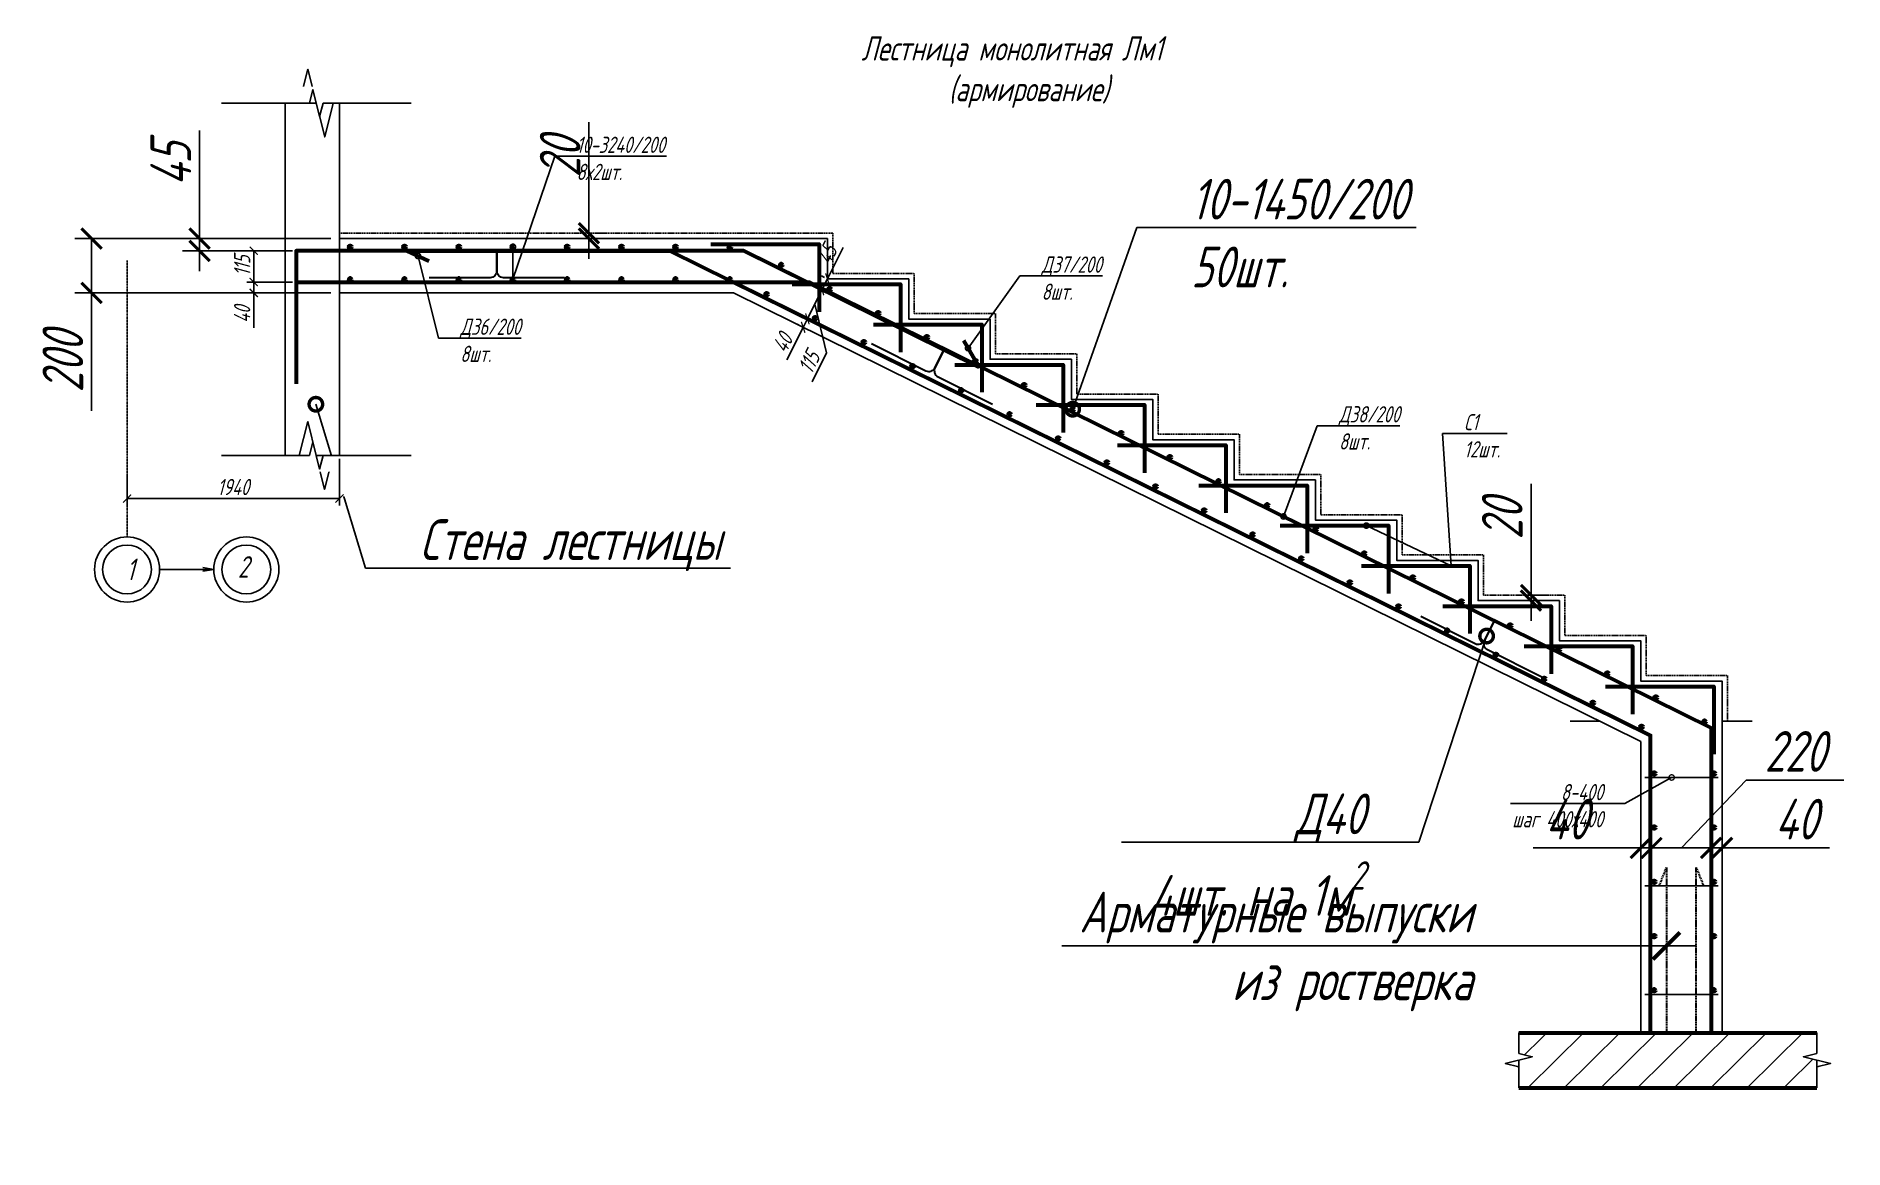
# Model space of a CAD drawing. Header units: millimetres. Extents: x 645 to 249636, y -127504 to 76561.
# Drawn here: x 190345 to 197013, y -44510 to -40406 of the extents above; entities that cross this region are included whole.
import ezdxf
from ezdxf import colors
from ezdxf.entities.mleader import LeaderData, LeaderLine
from ezdxf.math import Vec2, Vec3

# ---------------------------------------------------------------- set-up
doc = ezdxf.new("R2010")
doc.units = ezdxf.units.MM
doc.linetypes.add('Штриховая', pattern=[6, 4, -2])
doc.linetypes.add('Штрихпунктирная', pattern=[11, 6, -2, 1, -2])
doc.layers.get('Defpoints').update_dxf_attribs({"color": 8})
for name, color, linetype, lineweight in [('Обозначение', 94, 'Continuous', 25), ('Обозначения', 82, 'Continuous', 25), ('Обозначения @ 20', 82, 'Continuous', 25), ('Обозначения @ 50', 82, 'Continuous', 25), ('Основная', 7, 'Continuous', 60), ('размер', 202, 'Continuous', 15), ('Фундамент', 6, 'Continuous', 60)]:
    doc.layers.add(name, color=color, linetype=linetype, lineweight=lineweight)
doc.styles.get("Standard").update_dxf_attribs({"font": 'simplex.shx', "width": 0.7, "oblique": 15, "height": 3})
doc.dimstyles.new('Default', dxfattribs={"dimtxt": 3, "dimasz": 1.5, "dimexe": 1.25, "dimexo": 0.625, "dimtad": 1, "dimdec": 0, "dimtxsty": 'Standard', "dimblk": 'ARCHTICK', "dimcen": 2.5, "dimadec": 0, "dimazin": 0, "dimtfac": 1, "dimtdec": 0, "dimtmove": 0, "dimatfit": 3, "dimfxl": 1, "dimarcsym": 0})

msp = doc.modelspace()

# ---------------------------------------------------------------- texts
at = {"layer": 'Обозначение', "attachment_point": 1}
for s, width, insert, char_height in [('\\pi517.15593;Лестница монолитная Лм1\\P\\pi839.17517;(армирование)', 2384.42729, (192872.005, -40406.137), 90), ('1', 270.73167, (190678.011, -42332.696), 80), ('2', 270.73167, (191089.045, -42323.976), 80)]:
    msp.add_mtext_dynamic_manual_height_columns(s, width=width, gutter_width=300, heights=[0], dxfattribs=dict(at, insert=insert, char_height=char_height))

# ---------------------------------------------------------------- blocks, each defined once
blk = doc.blocks.new('_DotSmall')
at = {"color": 0, "linetype": 'ByBlock', "const_width": 0.5}
blk.add_lwpolyline([(-0.0625, 0, 1), (0.0625, 0, 1)], format="xyb", close=True, dxfattribs=at)
blk = doc.blocks.new('*U334')
at = {"layer": 'Основная'}
blk.add_circle((40, 10), 5, dxfattribs=at)
blk = doc.blocks.new('*U335')
at = {"layer": 'Основная', "color": 0, "linetype": 'ByBlock', "lineweight": -2, "transparency": 16777216}
for p in [(191463.9, -41192.9), (191663.9, -41192.9), (191863.9, -41192.9), (192063.9, -41192.9), (192263.9, -41192.9), (192463.9, -41192.9), (192663.9, -41192.9), (192863.9, -41192.9)]:
    blk.add_blockref('*U334', p, dxfattribs=at)
for p, rotation in [((193052.6, -41241.4), 333.690162188531), ((193231.9, -41330.1), 333.690162188531), ((193411.1, -41418.7), 333.690162188531), ((193590.4, -41507.3), 333.690162188531), ((193769.7, -41596), 333.690162188531), ((193949, -41684.6), 333.690162188531), ((194128.3, -41773.3), 333.690162188531), ((194307.5, -41861.9), 333.690162188531), ((194486.8, -41950.6), 333.690162188531), ((194666.1, -42039.2), 333.690162188531), ((194845.4, -42127.9), 333.690162188531), ((195024.7, -42216.5), 333.690162188531), ((195204, -42305.1), 333.690162188531), ((195383.2, -42393.8), 333.690162188531), ((195562.5, -42482.4), 333.690162188531), ((195741.8, -42571.1), 333.690162188531), ((195921.1, -42659.7), 333.690162188531), ((196100.4, -42748.4), 333.690162188531), ((196279.6, -42837), 333.690162188531), ((196458.9, -42925.7), 333.690162188531), ((196523.8, -43085.3), 270), ((196523.8, -43285.3), 270), ((196523.8, -43485.3), 270), ((196523.8, -43685.3), 270), ((196523.8, -43885.3), 270)]:
    blk.add_blockref('*U334', p, dxfattribs=dict(at, rotation=rotation))
blk = doc.blocks.new('*U336')
at = {"layer": 'Основная'}
blk.add_circle((40, 10), 5, dxfattribs=at)
blk = doc.blocks.new('*U337')
at = {"layer": 'Основная', "color": 0, "linetype": 'ByBlock', "lineweight": -2, "transparency": 16777216}
for p in [(191463.9, -41312.9), (191663.9, -41312.9), (191863.9, -41312.9), (192063.9, -41312.9), (192263.9, -41312.9), (192463.9, -41312.9), (192663.9, -41312.9), (192863.9, -41312.9)]:
    blk.add_blockref('*U336', p, dxfattribs=at)
for p, rotation in [((192999.4, -41349), 333.6901621885309), ((193178.7, -41437.6), 333.6901621885309), ((193357.9, -41526.3), 333.6901621885309), ((193537.2, -41614.9), 333.6901621885309), ((193716.5, -41703.6), 333.6901621885309), ((193895.8, -41792.2), 333.6901621885309), ((194075.1, -41880.8), 333.6901621885309), ((194254.4, -41969.5), 333.6901621885309), ((194433.6, -42058.1), 333.6901621885309), ((194612.9, -42146.8), 333.6901621885309), ((194792.2, -42235.4), 333.6901621885309), ((194971.5, -42324.1), 333.6901621885309), ((195150.8, -42412.7), 333.6901621885309), ((195330, -42501.4), 333.6901621885309), ((195509.3, -42590), 333.6901621885309), ((195688.6, -42678.7), 333.6901621885309), ((195867.9, -42767.3), 333.6901621885309), ((196047.2, -42855.9), 333.6901621885309), ((196226.5, -42944.6), 333.6901621885309), ((196303.8, -43085.3), 270.0000000010414), ((196303.8, -43285.3), 270.0000000010414), ((196303.8, -43485.3), 270.0000000010414), ((196303.8, -43685.3), 270.0000000010414), ((196303.8, -43885.3), 270.0000000010414)]:
    blk.add_blockref('*U336', p, dxfattribs=dict(at, rotation=rotation))
blk = doc.blocks.new('_ArchTick')
at = {"color": 0, "linetype": 'ByBlock', "const_width": 0.15}
blk.add_lwpolyline([(-0.5, -0.5), (0.5, 0.5)], dxfattribs=at)
blk = doc.blocks.new('*D338')
at = {"layer": 'Defpoints', "color": 0, "transparency": 16777216}
for p in [(192378.7, -41132.9), (192384.3, -41132.9), (192378.7, -41152.9)]:
    blk.add_point(p, dxfattribs=at)
at = {"layer": 'Обозначение', "color": 0, "lineweight": -2, "transparency": 16777216}
for p, q in [((192384.3, -41132.9), (192384.3, -40722.9)), ((192384.3, -41152.9), (192384.3, -41132.9)), ((192410, -41132.9), (192446.8, -41132.9)), ((192384.3, -41152.9), (192384.3, -41227.9)), ((192410, -41152.9), (192446.8, -41152.9))]:
    blk.add_line(p, q, dxfattribs=at)
at = {"layer": 'Обозначение', "color": 0, "lineweight": -2, "transparency": 16777216, "xscale": 75, "yscale": 75, "zscale": 75}
for p, rotation in [((192384.3, -41132.9), 270), ((192384.3, -41152.9), 90)]:
    blk.add_blockref('_ArchTick', p, dxfattribs=dict(at, rotation=rotation))
at = {"layer": 'Обозначение', "color": 0, "transparency": 16777216, "insert": (192278, -40852.9), "char_height": 150, "attachment_point": 5, "rotation": 90}
blk.add_mtext('20', dxfattribs=at)
blk = doc.blocks.new('*D339')
at = {"layer": 'Defpoints', "color": 0, "transparency": 16777216}
for p in [(190948, -41152.9), (191303.9, -41197.9), (191463.9, -41152.9)]:
    blk.add_point(p, dxfattribs=at)
at = {"layer": 'Обозначение', "color": 0, "lineweight": -2, "transparency": 16777216}
for p, q in [((190948, -41152.9), (190948, -40753.6)), ((191432.7, -41152.9), (190885.5, -41152.9)), ((191272.7, -41197.9), (190885.5, -41197.9)), ((190948, -41197.9), (190948, -41152.9)), ((190948, -41197.9), (190948, -41272.9))]:
    blk.add_line(p, q, dxfattribs=at)
at = {"layer": 'Обозначение', "color": 0, "lineweight": -2, "transparency": 16777216, "xscale": 75, "yscale": 75, "zscale": 75}
for p, rotation in [((190948, -41152.9), 270), ((190948, -41197.9), 90)]:
    blk.add_blockref('_ArchTick', p, dxfattribs=dict(at, rotation=rotation))
at = {"layer": 'Обозначение', "color": 0, "transparency": 16777216, "insert": (190841.8, -40878.3), "char_height": 150, "attachment_point": 5, "rotation": 90}
blk.add_mtext('45', dxfattribs=at)
blk = doc.blocks.new('*D340')
at = {"layer": 'Defpoints', "color": 0, "transparency": 16777216}
for p in [(191463.9, -41152.9), (190550, -41352.9), (191463.9, -41352.9)]:
    blk.add_point(p, dxfattribs=at)
at = {"layer": 'Обозначение', "color": 0, "lineweight": -2, "transparency": 16777216}
for p, q in [((191432.7, -41152.9), (190487.5, -41152.9)), ((190550, -41152.9), (190550, -41352.9)), ((191432.7, -41352.9), (190487.5, -41352.9)), ((190550, -41352.9), (190550, -41787.9))]:
    blk.add_line(p, q, dxfattribs=at)
at = {"layer": 'Обозначение', "color": 0, "lineweight": -2, "transparency": 16777216, "xscale": 75, "yscale": 75, "zscale": 75}
for p, rotation in [((190550, -41152.9), 90), ((190550, -41352.9), 270)]:
    blk.add_blockref('_ArchTick', p, dxfattribs=dict(at, rotation=rotation))
at = {"layer": 'Обозначение', "color": 0, "transparency": 16777216, "insert": (190443.7, -41607.9), "char_height": 150, "attachment_point": 5, "rotation": 90}
blk.add_mtext('200', dxfattribs=at)
blk = doc.blocks.new('*D341')
at = {"layer": 'Defpoints', "color": 0, "transparency": 16777216}
for p in [(196263.8, -43400.2), (196263.8, -43459.1), (196303.8, -43459.1)]:
    blk.add_point(p, dxfattribs=at)
at = {"layer": 'Обозначение', "color": 0, "lineweight": -2, "transparency": 16777216}
for p, q in [((196263.8, -43427.9), (196263.8, -43337.7)), ((196303.8, -43427.9), (196303.8, -43337.7)), ((196263.8, -43400.2), (195867.2, -43400.2)), ((196303.8, -43400.2), (196263.8, -43400.2)), ((196303.8, -43400.2), (196378.8, -43400.2))]:
    blk.add_line(p, q, dxfattribs=at)
at = {"layer": 'Обозначение', "color": 0, "lineweight": -2, "transparency": 16777216, "xscale": 75, "yscale": 75, "zscale": 75}
blk.add_blockref('_ArchTick', (196263.8, -43400.2), dxfattribs=at)
at = {"layer": 'Обозначение', "color": 0, "lineweight": -2, "transparency": 16777216, "xscale": 75, "yscale": 75, "zscale": 75, "rotation": 180}
blk.add_blockref('_ArchTick', (196303.8, -43400.2), dxfattribs=at)
at = {"layer": 'Обозначение', "color": 0, "transparency": 16777216, "insert": (195990.5, -43293.9), "char_height": 150, "attachment_point": 5}
blk.add_mtext('40', dxfattribs=at)
blk = doc.blocks.new('*D342')
at = {"layer": 'Defpoints', "color": 0, "transparency": 16777216}
for p in [(196303.8, -43400.2), (196523.8, -43400.2), (196523.8, -43400.2)]:
    blk.add_point(p, dxfattribs=at)
at = {"layer": 'Обозначение', "color": 0, "lineweight": -2, "transparency": 16777216}
for p, q in [((196413.8, -43400.2), (196653, -43150.4)), ((196653, -43150.4), (197013, -43150.4)), ((196303.8, -43368.9), (196303.8, -43337.7)), ((196523.8, -43368.9), (196523.8, -43337.7)), ((196303.8, -43400.2), (196523.8, -43400.2))]:
    blk.add_line(p, q, dxfattribs=at)
at = {"layer": 'Обозначение', "color": 0, "lineweight": -2, "transparency": 16777216, "xscale": 75, "yscale": 75, "zscale": 75, "rotation": 180}
blk.add_blockref('_ArchTick', (196303.8, -43400.2), dxfattribs=at)
at = {"layer": 'Обозначение', "color": 0, "lineweight": -2, "transparency": 16777216, "xscale": 75, "yscale": 75, "zscale": 75}
blk.add_blockref('_ArchTick', (196523.8, -43400.2), dxfattribs=at)
at = {"layer": 'Обозначение', "color": 0, "transparency": 16777216, "insert": (196833, -43044.1), "char_height": 150, "attachment_point": 5}
blk.add_mtext('220', dxfattribs=at)
blk = doc.blocks.new('*D343')
at = {"layer": 'Defpoints', "color": 0, "transparency": 16777216}
for p in [(196563.8, -43400.2), (196523.8, -43505.3), (196563.8, -43505.3)]:
    blk.add_point(p, dxfattribs=at)
at = {"layer": 'Обозначение', "color": 0, "lineweight": -2, "transparency": 16777216}
for p, q in [((196523.8, -43474), (196523.8, -43337.7)), ((196563.8, -43474), (196563.8, -43337.7)), ((196523.8, -43400.2), (196448.8, -43400.2)), ((196523.8, -43400.2), (196563.8, -43400.2)), ((196563.8, -43400.2), (196960.5, -43400.2))]:
    blk.add_line(p, q, dxfattribs=at)
at = {"layer": 'Обозначение', "color": 0, "lineweight": -2, "transparency": 16777216, "xscale": 75, "yscale": 75, "zscale": 75}
blk.add_blockref('_ArchTick', (196523.8, -43400.2), dxfattribs=at)
at = {"layer": 'Обозначение', "color": 0, "lineweight": -2, "transparency": 16777216, "xscale": 75, "yscale": 75, "zscale": 75, "rotation": 180}
blk.add_blockref('_ArchTick', (196563.8, -43400.2), dxfattribs=at)
at = {"layer": 'Обозначение', "color": 0, "transparency": 16777216, "insert": (196837.2, -43293.9), "char_height": 150, "attachment_point": 5}
blk.add_mtext('40', dxfattribs=at)
blk = doc.blocks.new('*D344')
at = {"layer": 'Defpoints', "color": 0, "transparency": 16777216}
for p in [(195813.8, -42467.9), (195859.2, -42467.9), (195813.8, -42487.9)]:
    blk.add_point(p, dxfattribs=at)
at = {"layer": 'Обозначение', "color": 0, "lineweight": -2, "transparency": 16777216}
for p, q in [((195859.2, -42467.9), (195859.2, -42057.9)), ((195845.1, -42467.9), (195921.7, -42467.9)), ((195859.2, -42487.9), (195859.2, -42467.9)), ((195845.1, -42487.9), (195921.7, -42487.9)), ((195859.2, -42487.9), (195859.2, -42562.9))]:
    blk.add_line(p, q, dxfattribs=at)
at = {"layer": 'Обозначение', "color": 0, "lineweight": -2, "transparency": 16777216, "xscale": 75, "yscale": 75, "zscale": 75}
for p, rotation in [((195859.2, -42467.9), 270), ((195859.2, -42487.9), 90)]:
    blk.add_blockref('_ArchTick', p, dxfattribs=dict(at, rotation=rotation))
at = {"layer": 'Обозначение', "color": 0, "transparency": 16777216, "insert": (195752.9, -42187.9), "char_height": 150, "attachment_point": 5, "rotation": 90}
blk.add_mtext('20', dxfattribs=at)
blk = doc.blocks.new('*U345')
at = {"color": 0, "linetype": 'ByBlock', "lineweight": -2}
for points in [[(0, 5), (-3, 5), (-3, 1.25), (0, 1.25)], [(0, -5), (-3, -5), (-3, -1.25), (0, -1.25)]]:
    blk.add_wipeout(points, dxfattribs=at)
blk.add_wipeout([(-3, -1.25), (0, -1.25), (-2.5, -0.62), (2.5, 0.62), (0, 1.25), (-3, 1.25)], dxfattribs=at)
at = {"color": 0, "linetype": 'ByBlock', "lineweight": -2, "ltscale": 100}
for points in [[(0, 1.25), (0, 5), (0, 7)], [(0, -1.25), (-2.5, -0.62), (2.5, 0.62), (0, 1.25)], [(0, -7), (0, -5), (0, -1.25)]]:
    blk.add_lwpolyline(points, dxfattribs=at)
blk = doc.blocks.new('*U1202')
at = {"layer": 'Обозначения @ 50', "ltscale": 100, "xscale": 50.00000000000002, "yscale": 50.00000000000002, "zscale": 50.00000000000002, "rotation": 270.0000000000001}
blk.add_blockref('*U345', (191378.5, -40652.9), dxfattribs=at)
at = {"layer": 'Обозначения @ 20', "ltscale": 100, "xscale": 20.00000000000001, "yscale": 20.00000000000001, "zscale": 20.00000000000001, "rotation": 270.0000000000001}
blk.add_blockref('*U345', (191378.5, -40652.9), dxfattribs=at)
blk = doc.blocks.new('*U347')
at = {"color": 0, "linetype": 'ByBlock', "lineweight": -2}
for points in [[(0, 5), (-3, 5), (-3, 1.25), (0, 1.25)], [(0, -5), (-3, -5), (-3, -1.25), (0, -1.25)]]:
    blk.add_wipeout(points, dxfattribs=at)
blk.add_wipeout([(-3, -1.25), (0, -1.25), (-2.5, -0.62), (2.5, 0.62), (0, 1.25), (-3, 1.25)], dxfattribs=at)
at = {"color": 0, "linetype": 'ByBlock', "lineweight": -2, "ltscale": 100}
for points in [[(0, 1.25), (0, 5), (0, 7)], [(0, -1.25), (-2.5, -0.62), (2.5, 0.62), (0, 1.25)], [(0, -7), (0, -5), (0, -1.25)]]:
    blk.add_lwpolyline(points, dxfattribs=at)
blk = doc.blocks.new('*U1203')
at = {"layer": 'Обозначения @ 50', "ltscale": 100, "xscale": 50.00000000000002, "yscale": 50.00000000000002, "zscale": 50.00000000000002, "rotation": 90.00000000000007}
blk.add_blockref('*U347', (191378.4, -41952.9), dxfattribs=at)
at = {"layer": 'Обозначения @ 20', "ltscale": 100, "xscale": 20.00000000000001, "yscale": 20.00000000000001, "zscale": 20.00000000000001, "rotation": 90.00000000000007}
blk.add_blockref('*U347', (191378.4, -41952.9), dxfattribs=at)
blk = doc.blocks.new('*D495')
at = {"layer": 'Defpoints', "color": 0, "transparency": 16777216}
for p in [(191303.9, -41197.9), (191147.7, -41312.9), (191303.9, -41312.9)]:
    blk.add_point(p, dxfattribs=at)
at = {"layer": 'Обозначение', "color": 0, "lineweight": -2, "transparency": 16777216}
for p, q in [((191291.4, -41197.9), (191122.7, -41197.9)), ((191147.7, -41197.9), (191147.7, -41312.9)), ((191291.4, -41312.9), (191122.7, -41312.9))]:
    blk.add_line(p, q, dxfattribs=at)
at = {"layer": 'Обозначение', "color": 0, "lineweight": -2, "transparency": 16777216, "xscale": 30, "yscale": 30, "zscale": 30}
for p, rotation in [((191147.7, -41197.9), 90), ((191147.7, -41312.9), 270)]:
    blk.add_blockref('_ArchTick', p, dxfattribs=dict(at, rotation=rotation))
at = {"layer": 'Обозначение', "color": 0, "transparency": 16777216, "insert": (191105.2, -41252.9), "char_height": 60, "attachment_point": 5, "rotation": 90}
blk.add_mtext('115', dxfattribs=at)
blk = doc.blocks.new('*D496')
at = {"layer": 'Defpoints', "color": 0, "transparency": 16777216}
for p in [(191303.9, -41312.9), (191147.7, -41352.9), (191263.9, -41352.9)]:
    blk.add_point(p, dxfattribs=at)
at = {"layer": 'Обозначение', "color": 0, "lineweight": -2, "transparency": 16777216}
for p, q in [((191291.4, -41312.9), (191122.7, -41312.9)), ((191147.7, -41312.9), (191147.7, -41352.9)), ((191251.4, -41352.9), (191122.7, -41352.9)), ((191147.7, -41352.9), (191147.7, -41481.6))]:
    blk.add_line(p, q, dxfattribs=at)
at = {"layer": 'Обозначение', "color": 0, "lineweight": -2, "transparency": 16777216, "xscale": 30, "yscale": 30, "zscale": 30}
for p, rotation in [((191147.7, -41312.9), 90), ((191147.7, -41352.9), 270)]:
    blk.add_blockref('_ArchTick', p, dxfattribs=dict(at, rotation=rotation))
at = {"layer": 'Обозначение', "color": 0, "transparency": 16777216, "insert": (191105.2, -41432.2), "char_height": 60, "attachment_point": 5, "rotation": 90}
blk.add_mtext('40', dxfattribs=at)
blk = doc.blocks.new('*U545')
at = {"color": 0, "linetype": 'ByBlock', "lineweight": -2}
for points in [[(0, 3), (-3, 3), (-3, 1.25), (0, 1.25)], [(0, -3), (-3, -3), (-3, -1.25), (0, -1.25)]]:
    blk.add_wipeout(points, dxfattribs=at)
blk.add_wipeout([(-3, -1.25), (0, -1.25), (-2.5, -0.62), (2.5, 0.62), (0, 1.25), (-3, 1.25)], dxfattribs=at)
at = {"color": 0, "linetype": 'ByBlock', "lineweight": -2, "ltscale": 100}
for points in [[(0, 1.25), (0, 3), (0, 5)], [(0, -1.25), (-2.5, -0.62), (2.5, 0.62), (0, 1.25)], [(0, -5), (0, -3), (0, -1.25)]]:
    blk.add_lwpolyline(points, dxfattribs=at)
blk = doc.blocks.new('_Open')
at = {"color": 0, "linetype": 'ByBlock', "lineweight": -2}
for p, q in [((-1, 0.17), (0, 0)), ((-1, -0.17), (0, 0)), ((0, 0), (-1, 0))]:
    blk.add_line(p, q, dxfattribs=at)
blk = doc.blocks.new('*D1081')
at = {"layer": 'Defpoints', "color": 0, "transparency": 16777216}
for p in [(191463.9, -41952.9), (190680.6, -42014.7), (191463.9, -42111.6)]:
    blk.add_point(p, dxfattribs=at)
at = {"layer": 'Обозначение', "color": 0, "lineweight": -2, "transparency": 16777216}
for p, q in [((191463.9, -41965.4), (191463.9, -42136.6)), ((190680.6, -42027.2), (190680.6, -42136.6)), ((190680.6, -42111.6), (191463.9, -42111.6))]:
    blk.add_line(p, q, dxfattribs=at)
at = {"layer": 'Обозначение', "color": 0, "lineweight": -2, "transparency": 16777216, "xscale": 30, "yscale": 30, "zscale": 30, "rotation": 180}
blk.add_blockref('_ArchTick', (190680.6, -42111.6), dxfattribs=at)
at = {"layer": 'Обозначение', "color": 0, "lineweight": -2, "transparency": 16777216, "xscale": 30, "yscale": 30, "zscale": 30}
blk.add_blockref('_ArchTick', (191463.9, -42111.6), dxfattribs=at)
at = {"layer": 'Обозначение', "color": 0, "transparency": 16777216, "insert": (191072.2, -42069.1), "char_height": 60, "attachment_point": 5}
blk.add_mtext('1940', dxfattribs=at)
blk = doc.blocks.new('*D1121')
at = {"layer": 'Defpoints', "color": 0, "transparency": 16777216}
for p in [(193263.8, -41301.2), (193243.7, -41341.5), (193243.7, -41341.5)]:
    blk.add_point(p, dxfattribs=at)
at = {"layer": 'Обозначение', "color": 0, "lineweight": -2, "transparency": 16777216}
for p, q in [((193263.8, -41301.2), (193321.8, -41185.2)), ((193252.7, -41295.7), (193241.5, -41290.1)), ((193243.7, -41341.5), (193263.8, -41301.2)), ((193254.9, -41347.1), (193266.1, -41352.7))]:
    blk.add_line(p, q, dxfattribs=at)
at = {"layer": 'Обозначение', "color": 0, "lineweight": -2, "transparency": 16777216, "xscale": 30, "yscale": 30, "zscale": 30}
for p, rotation in [((193243.7, -41341.5), 243.4349488229095), ((193263.8, -41301.2), 63.4349488229095)]:
    blk.add_blockref('_ArchTick', p, dxfattribs=dict(at, rotation=rotation))
at = {"layer": 'Обозначение', "color": 0, "transparency": 16777216, "insert": (193261.5, -41210.8), "char_height": 60, "attachment_point": 5, "rotation": 63.43495}
blk.add_mtext('45', dxfattribs=at)
blk = doc.blocks.new('*D1122')
at = {"layer": 'Defpoints', "color": 0, "transparency": 16777216}
for p in [(193243.7, -41341.5), (193190, -41448.8), (193190, -41448.8)]:
    blk.add_point(p, dxfattribs=at)
at = {"layer": 'Обозначение', "color": 0, "lineweight": -2, "transparency": 16777216}
for p, q in [((193232.5, -41335.9), (193221.3, -41330.3)), ((193243.7, -41341.5), (193190, -41448.8)), ((193216.9, -41395.2), (193260.5, -41574.1)), ((193178.9, -41443.2), (193167.7, -41437.6)), ((193260.5, -41574.1), (193207.3, -41680.6))]:
    blk.add_line(p, q, dxfattribs=at)
at = {"layer": 'Обозначение', "color": 0, "lineweight": -2, "transparency": 16777216, "xscale": 30, "yscale": 30, "zscale": 30}
for p, rotation in [((193243.7, -41341.5), 63.43494882292197), ((193190, -41448.8), 243.434948822922)]:
    blk.add_blockref('_ArchTick', p, dxfattribs=dict(at, rotation=rotation))
at = {"layer": 'Обозначение', "color": 0, "transparency": 16777216, "insert": (193195.9, -41608.4), "char_height": 60, "attachment_point": 5, "rotation": 63.43495}
blk.add_mtext('115', dxfattribs=at)
blk = doc.blocks.new('*D1123')
at = {"layer": 'Defpoints', "color": 0, "transparency": 16777216}
for p in [(193190, -41448.8), (193174.4, -41480.1), (193174.4, -41480.1)]:
    blk.add_point(p, dxfattribs=at)
at = {"layer": 'Обозначение', "color": 0, "lineweight": -2, "transparency": 16777216}
for p, q in [((193163.2, -41474.5), (193152, -41468.9)), ((193178.9, -41443.2), (193167.7, -41437.6)), ((193190, -41448.8), (193174.4, -41480.1)), ((193114.2, -41600.5), (193174.4, -41480.1))]:
    blk.add_line(p, q, dxfattribs=at)
at = {"layer": 'Обозначение', "color": 0, "lineweight": -2, "transparency": 16777216, "xscale": 30, "yscale": 30, "zscale": 30}
for p, rotation in [((193174.4, -41480.1), 243.434948822922), ((193190, -41448.8), 63.43494882292197)]:
    blk.add_blockref('_ArchTick', p, dxfattribs=dict(at, rotation=rotation))
at = {"layer": 'Обозначение', "color": 0, "transparency": 16777216, "insert": (193098.3, -41537.3), "char_height": 60, "attachment_point": 5, "rotation": 63.43495}
blk.add_mtext('40', dxfattribs=at)

# ---------------------------------------------------------------- dimensions: what is measured, and where the dimension line sits
at = {"layer": 'Обозначение'}
for base, p1, p2, picture, middle in [((192384.285, -41132.907), (192378.731, -41152.907), (192378.731, -41132.907), '*D338', (192278.035, -40852.889)), ((190948.005, -41152.907), (191303.905, -41197.907), (191463.905, -41152.907), '*D339', (190841.755, -40878.26)), ((190549.953, -41352.907), (191463.905, -41152.907), (191463.905, -41352.907), '*D340', (190443.703, -41607.926)), ((191147.65, -41352.907), (191303.905, -41312.907), (191263.905, -41352.907), '*D496', (191105.15, -41432.235)), ((195859.191, -42467.907), (195813.832, -42487.907), (195813.832, -42467.907), '*D344', (195752.941, -42187.889))]:
    dim = msp.add_linear_dim(base=base, p1=p1, p2=p2, angle=90, dimstyle='Default', dxfattribs=at)
    dim.commit()
    dim.dimension.update_dxf_attribs({"geometry": picture, "text_midpoint": middle})
dim = msp.add_linear_dim(base=(191147.65, -41312.907), p1=(191303.905, -41197.907), p2=(191303.905, -41312.907), angle=90, dimstyle='Default', dxfattribs=at)
dim.commit()
dim.dimension.update_dxf_attribs({"geometry": '*D495', "text_midpoint": (191147.65, -41252.907), "dimtype": 160})
dim = msp.add_aligned_dim(p1=(193263.832, -41301.241), p2=(193243.707, -41341.49), distance=0, dimstyle='Default', override={"dimjust": 1}, dxfattribs=at)
dim.commit()
dim.dimension.update_dxf_attribs({"geometry": '*D1121', "text_midpoint": (193261.533, -41210.806)})
dim = msp.add_linear_dim(base=(193190.041, -41448.821), p1=(193243.707, -41341.49), p2=(193190.041, -41448.821), angle=63.4349488, text='115', dimstyle='Default', override={"dimtmove": 1}, dxfattribs=at)
dim.commit()
dim.dimension.update_dxf_attribs({"geometry": '*D1122', "text_midpoint": (193254.929, -41585.319), "dimtype": 160})
dim = msp.add_linear_dim(base=(193174.389, -41480.126), p1=(193190.041, -41448.821), p2=(193174.389, -41480.126), angle=63.4349488, text='40', dimstyle='Default', dxfattribs=at)
dim.commit()
dim.dimension.update_dxf_attribs({"geometry": '*D1123', "text_midpoint": (193093.723, -41535.074), "dimtype": 160})
dim = msp.add_linear_dim(base=(196523.832, -43400.173), p1=(196303.832, -43400.173), p2=(196523.832, -43400.173), dimstyle='Default', override={"dimtmove": 1}, dxfattribs=at)
dim.commit()
dim.dimension.update_dxf_attribs({"geometry": '*D342', "text_midpoint": (196684.207, -43150.357), "dimtype": 160})
for base, p1, p2, picture, middle in [((196263.832, -43400.173), (196303.832, -43459.14), (196263.832, -43459.14), '*D341', (195990.512, -43293.923)), ((196563.832, -43400.173), (196523.832, -43505.293), (196563.832, -43505.293), '*D343', (196837.151, -43293.923))]:
    dim = msp.add_linear_dim(base=base, p1=p1, p2=p2, dimstyle='Default', dxfattribs=at)
    dim.commit()
    dim.dimension.update_dxf_attribs({"geometry": picture, "text_midpoint": middle})

# ---------------------------------------------------------------- hatches: boundary and pattern name
at = {"layer": 'размер', "ltscale": 0.05}
h = msp.add_hatch(dxfattribs=at)
h.set_pattern_fill('ANSI31', color=256, scale=30)
h.set_pattern_definition([(45, (-202155685.41, 200698565.19), (-67.351920908, 67.351920908), [])])
h.paths.add_polyline_path([(195813.832, -44284.908), (196913.832, -44284.908), (196913.832, -44082.907), (195813.832, -44082.907)])

# ---------------------------------------------------------------- linework, layer by layer
at = {"layer": 'Defpoints'}
for points in [[(196523.832, -44082.907), (196523.832, -42957.752), (192954.483, -41192.907), (191463.905, -41192.907)], [(191463.905, -41312.907), (192926.437, -41312.907), (196303.832, -42982.841), (196303.832, -44082.907)], [(191463.905, -41317.907), (192925.268, -41317.907), (196298.832, -42985.947), (196298.832, -44082.907)]]:
    msp.add_lwpolyline(points, dxfattribs=at)
at = {"layer": 'Обозначение', "linetype": 'Штрихпунктирная', "ltscale": 0.5}
msp.add_line((190680.564, -42253.141), (190680.564, -41233.385), dxfattribs=at)
at = {"layer": 'Обозначение'}
for p, q in [((196112.594, -42932.907), (196003.595, -42932.907)), ((196563.832, -42932.907), (196674.282, -42932.907))]:
    msp.add_line(p, q, dxfattribs=at)
msp.add_lwpolyline([(191263.905, -40652.907), (191463.905, -40652.907), (191463.905, -41952.907), (191263.905, -41952.907)], close=True, dxfattribs=at)
at = {"layer": 'Обозначение', "color": 6, "linetype": 'Штриховая'}
msp.add_lwpolyline([(191463.905, -41132.907), (193283.832, -41132.907), (193283.832, -41281.241), (193583.832, -41281.241), (193583.832, -41429.574), (193883.832, -41429.574), (193883.832, -41577.907), (194183.832, -41577.907), (194183.832, -41726.241), (194483.832, -41726.241), (194483.832, -41874.574), (194783.832, -41874.574), (194783.832, -42022.907), (195083.832, -42022.907), (195083.832, -42171.241), (195383.832, -42171.241), (195383.832, -42319.574), (195683.832, -42319.574), (195683.832, -42467.907), (195983.832, -42467.907), (195983.832, -42616.241), (196283.832, -42616.241), (196283.832, -42764.574), (196583.832, -42764.574), (196583.832, -42932.907)], dxfattribs=at)
at = {"layer": 'Обозначение', "color": 4}
msp.add_lwpolyline([(196563.832, -42932.907), (196563.832, -42784.574), (196263.832, -42784.574), (196263.832, -42636.241), (195963.832, -42636.241), (195963.832, -42487.907), (195663.832, -42487.907), (195663.832, -42339.574), (195363.832, -42339.574), (195363.832, -42191.241), (195063.832, -42191.241), (195063.832, -42042.907), (194763.832, -42042.907), (194763.832, -41894.574), (194463.832, -41894.574), (194463.832, -41746.241), (194163.832, -41746.241), (194163.832, -41597.907), (193863.832, -41597.907), (193863.832, -41449.574), (193563.832, -41449.574), (193563.832, -41301.241), (193263.832, -41301.241), (193263.832, -41152.907), (192963.832, -41152.907), (191463.905, -41152.907), (191463.905, -41352.907), (192917.088, -41352.907), (196263.832, -43007.686), (196263.832, -44082.907), (196563.832, -44082.907), (196563.832, -42932.907)], dxfattribs=at)
at = {"layer": 'Обозначение'}
for points in [[(196278.832, -43140.349), (196548.832, -43140.349)], [(196278.832, -43540.349), (196548.832, -43540.349)], [(196278.832, -43940.349), (196548.832, -43940.349)], [(195813.832, -44284.908), (195813.832, -44082.907), (196913.832, -44082.907), (196913.832, -44284.908)]]:
    msp.add_lwpolyline(points, dxfattribs=at)
for centre, radius in [((190680.564, -42373.141), 120), ((191120.564, -42373.141), 120), ((190680.564, -42373.141), 90), ((191120.564, -42373.141), 90)]:
    msp.add_circle(centre, radius, dxfattribs=at)
at = {"layer": 'Основная', "color": 2}
for points in [[(193824.001, -41627.836), (192954.483, -41197.907), (191303.905, -41197.907), (191303.905, -41687.907)], [(193765.967, -41528.661), (193824.001, -41627.836)]]:
    msp.add_lwpolyline(points, dxfattribs=at)
at = {"layer": 'Основная', "lineweight": 30}
for points in [[(192294.54, -41297.598), (192069.54, -41297.598, -0.41421356), (192044.54, -41272.598), (192044.54, -41197.598), (192044.54, -41272.598, -0.41421356), (192019.54, -41297.598), (191794.54, -41297.598)], [(193425.883, -41539.406), (193627.13, -41640.029, 0.41421356), (193660.671, -41628.848), (193694.212, -41561.766), (193660.671, -41628.848, 0.41421356), (193671.851, -41662.389), (193873.097, -41763.013)], [(195452.212, -42545.852), (195653.458, -42646.475, 0.41421356), (195686.999, -42635.294), (195720.54, -42568.212), (195686.999, -42635.294, 0.41421356), (195698.179, -42668.835), (195899.425, -42769.458)]]:
    msp.add_lwpolyline(points, format="xyb", dxfattribs=at)
at = {"layer": 'Основная'}
for points in [[(192833.832, -41172.907), (193233.832, -41172.907), (193233.832, -41422.907)], [(193133.832, -41321.241), (193533.832, -41321.241), (193533.832, -41571.241)], [(193433.832, -41469.574), (193833.832, -41469.574), (193833.832, -41719.574)], [(193733.832, -41617.907), (194133.832, -41617.907), (194133.832, -41867.907)], [(194033.832, -41766.241), (194433.832, -41766.241), (194433.832, -42016.241)], [(194333.832, -41914.574), (194733.832, -41914.574), (194733.832, -42164.574)], [(194633.832, -42062.907), (195033.832, -42062.907), (195033.832, -42312.907)], [(194933.832, -42211.241), (195333.832, -42211.241), (195333.832, -42461.241)], [(195233.832, -42359.574), (195633.832, -42359.574), (195633.832, -42609.574)], [(195533.832, -42507.907), (195933.832, -42507.907), (195933.832, -42757.907)], [(195833.832, -42656.241), (196233.832, -42656.241), (196233.832, -42906.241)], [(196133.832, -42804.574), (196533.832, -42804.574), (196533.832, -43054.574)], [(195813.832, -44284.908), (196913.832, -44284.908)]]:
    msp.add_lwpolyline(points, dxfattribs=at)
at = {"layer": 'Основная', "linetype": 'Штриховая', "lineweight": 30}
for points in [[(196333.064, -43537.719), (196358.832, -43472.907), (196358.832, -44082.907)], [(196468.832, -44082.907), (196468.832, -44082.907), (196468.832, -43472.907), (196494.6, -43537.719)]]:
    msp.add_lwpolyline(points, dxfattribs=at)
at = {"layer": 'размер', "ltscale": 0.05}
msp.add_line((196563.832, -44082.907), (196263.832, -44082.907), dxfattribs=at)
at = {"layer": 'Фундамент', "ltscale": 0.05}
msp.add_line((196913.832, -44082.907), (195813.832, -44082.907), dxfattribs=at)

# ---------------------------------------------------------------- block references
at = {"layer": 'Основная'}
for name in ['*U335', '*U337']:
    msp.add_blockref(name, (0, 0), dxfattribs=at)

msp.set_redraw_order([(e.dxf.handle, doc.entitydb.next_handle()) for e in msp.query("TEXT MTEXT ATTDEF DIMENSION ARC_DIMENSION")])  # texts and dimensions are drawn at this point

# ---------------------------------------------------------------- leaders
at = {"layer": 'Обозначение'}
ml = msp.add_multileader_mtext('Standard', dxfattribs=at)
ml.set_content('10-3240/200^J8х2шт.', color=256)
ml.set_leader_properties()
ml.set_arrow_properties(name='DOTSMALL')
ml.build(insert=Vec2(0, 0))
ml.multileader.update_dxf_attribs({"text_left_attachment_type": 6, "text_right_attachment_type": 6, "dogleg_length": 2, "arrow_head_size": 40, "scale": 20})
ctx = ml.context
ctx.base_point, ctx.scale, ctx.char_height, ctx.arrow_head_size, ctx.landing_gap_size, ctx.plane_origin = Vec3(192298.333, -40848.79), 20, 60, 40, 40, Vec3(192103.905, -41182.907)
ctx.left_attachment, ctx.right_attachment = 6, 6
notes = []
notes.append((ctx, [(0, (1, 1, 0), (192258.333, -40848.79), (1, 0), 40, [(1, [(192103.905, -41182.907), (192103.905, -41302.907)], 0, [])])]))
ctx.mtext.insert, ctx.mtext.flow_direction = Vec3(192338.333, -40776.79), 5
ml = msp.add_multileader_mtext('Standard', dxfattribs=at)
ml.set_content('10-1450/200^J50шт.', color=256)
ml.set_leader_properties()
ml.set_arrow_properties(name='DOTSMALL')
ml.build(insert=Vec2(0, 0))
ml.multileader.update_dxf_attribs({"text_left_attachment_type": 6, "text_right_attachment_type": 6, "dogleg_length": 2, "arrow_head_size": 100, "scale": 50})
ctx = ml.context
ctx.base_point, ctx.scale, ctx.char_height, ctx.arrow_head_size, ctx.landing_gap_size, ctx.plane_origin = Vec3(194505.429, -41112.281), 50, 150, 100, 100, Vec3(194168.551, -41782.041)
ctx.left_attachment, ctx.right_attachment = 6, 6
notes.append((ctx, [(0, (1, 1, 0), (194405.429, -41112.281), (1, 0), 100, [(0, [(194168.551, -41782.041)], 0, [])])]))
ctx.mtext.insert, ctx.mtext.flow_direction = Vec3(194605.429, -40932.281), 5
ml = msp.add_multileader_mtext('Standard', dxfattribs=at)
ml.set_content('Д36/200\\P8шт.', color=256)
ml.set_leader_properties()
ml.set_arrow_properties(name='DOTSMALL')
ml.build(insert=Vec2(0, 0))
ml.multileader.update_dxf_attribs({"text_left_attachment_type": 6, "text_right_attachment_type": 6, "dogleg_length": 2, "arrow_head_size": 40, "scale": 20})
ctx = ml.context
ctx.base_point, ctx.scale, ctx.char_height, ctx.arrow_head_size, ctx.landing_gap_size, ctx.plane_origin = Vec3(191869.618, -41519.854), 20, 60, 40, 40, Vec3(191753.758, -41217.034)
ctx.left_attachment, ctx.right_attachment = 6, 6
notes.append((ctx, [(0, (1, 1, 0), (191829.618, -41519.854), (1, 0), 40, [(0, [(191753.758, -41217.034)], 0, [])])]))
ctx.mtext.insert, ctx.mtext.flow_direction = Vec3(191909.618, -41447.854), 5
ml = msp.add_multileader_mtext('Standard', dxfattribs=at)
ml.set_content('Д37/200\\P8шт.', color=256)
ml.set_leader_properties()
ml.set_arrow_properties(name='DOTSMALL')
ml.build(insert=Vec2(0, 0))
ml.multileader.update_dxf_attribs({"text_left_attachment_type": 6, "text_right_attachment_type": 6, "dogleg_length": 2, "arrow_head_size": 40, "scale": 20})
ctx = ml.context
ctx.base_point, ctx.scale, ctx.char_height, ctx.arrow_head_size, ctx.landing_gap_size, ctx.plane_origin = Vec3(194013.911, -41290.595), 20, 60, 40, 40, Vec3(193782.439, -41556.81)
ctx.left_attachment, ctx.right_attachment = 6, 6
notes.append((ctx, [(0, (1, 1, 0), (193973.911, -41290.595), (1, 0), 40, [(0, [(193782.439, -41556.81)], 0, [])])]))
ctx.mtext.insert, ctx.mtext.flow_direction = Vec3(194053.911, -41218.595), 5
ml = msp.add_multileader_mtext('Standard', dxfattribs=at)
ml.set_content('Стена лестницы', color=256)
ml.set_leader_properties()
ml.set_arrow_properties(name='DOTSMALL')
ml.build(insert=Vec2(0, 0))
ml.multileader.update_dxf_attribs({"text_left_attachment_type": 6, "text_right_attachment_type": 6, "dogleg_length": 2, "arrow_head_size": 100, "scale": 50})
ctx = ml.context
ctx.base_point, ctx.scale, ctx.char_height, ctx.arrow_head_size, ctx.landing_gap_size, ctx.plane_origin = Vec3(191659.815, -42367.977), 50, 150, 100, 100, Vec3(191116.991, -41680.188)
ctx.left_attachment, ctx.right_attachment = 6, 6
notes.append((ctx, [(0, (1, 1, 0), (191559.815, -42367.977), (1, 0), 100, [(0, [(191377.015, -41763.791)], 0, [])])]))
ctx.mtext.insert, ctx.mtext.flow_direction = Vec3(191759.815, -42187.977), 5
ml = msp.add_multileader_mtext('Standard', dxfattribs=at)
ml.set_content('Д38/200\\P8шт.', color=256)
ml.set_leader_properties()
ml.set_arrow_properties(name='DOTSMALL')
ml.build(insert=Vec2(0, 0))
ml.multileader.update_dxf_attribs({"text_left_attachment_type": 6, "text_right_attachment_type": 6, "dogleg_length": 2, "arrow_head_size": 40, "scale": 20})
ctx = ml.context
ctx.base_point, ctx.scale, ctx.char_height, ctx.arrow_head_size, ctx.landing_gap_size, ctx.plane_origin = Vec3(195110.803, -41842.785), 20, 60, 40, 40, Vec3(194946.077, -42177.64)
ctx.left_attachment, ctx.right_attachment = 6, 6
notes.append((ctx, [(0, (1, 1, 0), (195070.803, -41842.785), (1, 0), 40, [(0, [(194946.077, -42177.64)], 0, [])])]))
ctx.mtext.insert, ctx.mtext.flow_direction = Vec3(195150.803, -41770.785), 5
ml = msp.add_multileader_mtext('Standard', dxfattribs=at)
ml.set_content('С1\\P12шт.', color=256)
ml.set_leader_properties()
ml.set_arrow_properties(name='DOTSMALL')
ml.build(insert=Vec2(0, 0))
ml.multileader.update_dxf_attribs({"text_left_attachment_type": 6, "text_right_attachment_type": 6, "dogleg_length": 2, "arrow_head_size": 40, "scale": 20})
ctx = ml.context
ctx.base_point, ctx.scale, ctx.char_height, ctx.arrow_head_size, ctx.landing_gap_size, ctx.plane_origin = Vec3(195572.08, -41871.854), 20, 60, 40, 40, Vec3(195251.663, -42211.241)
ctx.left_attachment, ctx.right_attachment = 6, 6
notes.append((ctx, [(0, (1, 1, 0), (195532.08, -41871.854), (1, 0), 40, [(1, [(195251.663, -42211.241), (195564.672, -42359.574)], 0, [])])]))
ctx.mtext.insert, ctx.mtext.flow_direction = Vec3(195612.08, -41799.854), 5
ml = msp.add_multileader_mtext('Standard', dxfattribs=at)
ml.set_content('', color=256)
ml.set_leader_properties()
ml.set_arrow_properties(name='OPEN')
ml.build(insert=Vec2(0, 0))
ml.multileader.update_dxf_attribs({"text_left_attachment_type": 6, "text_right_attachment_type": 6, "dogleg_length": 2, "arrow_head_size": 40, "scale": 100})
ctx = ml.context
ctx.base_point, ctx.scale, ctx.char_height, ctx.arrow_head_size, ctx.landing_gap_size, ctx.plane_origin = Vec3(190759.322, -42373.141), 100, 60, 40, 40, Vec3(191000.564, -42373.141)
ctx.left_attachment, ctx.right_attachment, ctx.text_align_type = 6, 6, 2
notes.append((ctx, [(0, (1, 1, 0), (190867.891, -42373.141), (-1, 0), 28.57, [(0, [(191000.564, -42373.141)], 0, [])])]))
ctx.mtext.insert, ctx.mtext.alignment, ctx.mtext.flow_direction = Vec3(190799.322, -42313.141), 3, 5
ml = msp.add_multileader_mtext('Standard', dxfattribs=at)
ml.set_content('\\A1;Д40^J4шт. на 1м{\\H0.7x;\\S2^ ;}', color=256)
ml.set_leader_properties()
ml.set_arrow_properties(name='DOTSMALL')
ml.build(insert=Vec2(0, 0))
ml.multileader.update_dxf_attribs({"text_left_attachment_type": 6, "text_right_attachment_type": 6, "dogleg_length": 2, "arrow_head_size": 100, "scale": 50})
ctx = ml.context
ctx.base_point, ctx.scale, ctx.char_height, ctx.arrow_head_size, ctx.landing_gap_size, ctx.plane_origin = Vec3(194083.933, -43379.451), 50, 150, 100, 100, Vec3(195180.945, -42375.706)
ctx.left_attachment, ctx.right_attachment, ctx.text_align_type = 6, 6, 2
notes.append((ctx, [(1, (1, 1, 0), (195445.607, -43379.451), (-1, 0), 100, [(0, [(195695.261, -42618.77)], 0, [])])]))
ctx.mtext.insert, ctx.mtext.alignment, ctx.mtext.flow_direction = Vec3(195245.607, -43199.451), 3, 5
ml = msp.add_multileader_mtext('Standard', dxfattribs=at)
ml.set_content('8-400\\Pшаг 400х400', color=256)
ml.set_leader_properties()
ml.set_arrow_properties(name='DOTSMALL')
ml.build(insert=Vec2(0, 0))
ml.multileader.update_dxf_attribs({"text_left_attachment_type": 6, "text_right_attachment_type": 6, "dogleg_length": 2, "arrow_head_size": 40, "scale": 20})
ctx = ml.context
ctx.base_point, ctx.scale, ctx.char_height, ctx.arrow_head_size, ctx.landing_gap_size, ctx.plane_origin = Vec3(195664.732, -43236.364), 20, 60, 40, 40, Vec3(196377.893, -43140.349)
ctx.left_attachment, ctx.right_attachment, ctx.text_align_type = 6, 6, 2
notes.append((ctx, [(0, (1, 1, 0), (196204.981, -43236.364), (-1, 0), 40, [(0, [(196377.893, -43140.349)], 0, [])])]))
ctx.mtext.insert, ctx.mtext.alignment, ctx.mtext.flow_direction = Vec3(196124.981, -43164.364), 3, 5
ml = msp.add_multileader_mtext('Standard', dxfattribs=at)
ml.set_content('Арматурные выпуски^Jиз ростверка', color=256)
ml.set_leader_properties()
ml.set_arrow_properties(name='ARCHTICK')
ml.build(insert=Vec2(0, 0))
ml.multileader.update_dxf_attribs({"text_left_attachment_type": 6, "text_right_attachment_type": 6, "dogleg_length": 2, "arrow_head_size": 100, "scale": 50})
ctx = ml.context
ctx.base_point, ctx.scale, ctx.char_height, ctx.arrow_head_size, ctx.landing_gap_size, ctx.plane_origin = Vec3(193836.125, -43761.684), 50, 150, 100, 100, Vec3(196358.832, -43761.684)
ctx.left_attachment, ctx.right_attachment, ctx.text_align_type = 6, 6, 2
notes.append((ctx, [(0, (1, 1, 0), (195842.92, -43761.684), (-1, 0), 100, [(1, [(196358.832, -43761.684), (196468.832, -43761.684)], 0, [])])]))
ctx.mtext.insert, ctx.mtext.alignment, ctx.mtext.flow_direction = Vec3(195642.92, -43561.684), 3, 5
for ctx, leaders in notes:
    for number, flags, end, landing, length, lines in leaders:
        leader = LeaderData()
        leader.index, (leader.has_last_leader_line, leader.has_dogleg_vector, leader.attachment_direction) = number, flags
        leader.last_leader_point, leader.dogleg_vector, leader.dogleg_length = Vec3(end), Vec3(landing), length
        for number, points, colour, breaks in lines:
            line = LeaderLine()
            line.index, line.vertices, line.color, line.breaks = number, Vec3.list(points), colors.encode_raw_color(colour), breaks
            leader.lines.append(line)
        ctx.leaders.append(leader)

# ---------------------------------------------------------------- next in the draw order: block references
at = {"layer": 'Обозначения'}
for name in ['*U1202', '*U1203']:
    msp.add_blockref(name, (0, 0), dxfattribs=at)
at = {"layer": 'Обозначения @ 20', "ltscale": 100, "xscale": -20, "yscale": 20, "zscale": 20}
msp.add_blockref('*U545', (196913.832, -44182.81), dxfattribs=at)

# ---------------------------------------------------------------- next in the draw order: linework, layer by layer
at = {"layer": 'Основная', "color": 4}
msp.add_lwpolyline([(191303.905, -41197.907), (191303.905, -41312.907), (193197.18, -41312.907), (196523.832, -42957.752), (196523.832, -44082.907)], dxfattribs=at)
at = {"layer": 'Основная', "color": 30, "true_color": 0xf26722}
msp.add_lwpolyline([(191794.944, -41236.161), (191712.572, -41197.907), (192682.572, -41197.907), (196298.832, -42985.947), (196298.832, -44082.907)], dxfattribs=at)

# ---------------------------------------------------------------- next in the draw order: dimensions: what is measured, and where the dimension line sits
at = {"layer": 'Обозначение'}
dim = msp.add_linear_dim(base=(191463.905, -42111.574), p1=(190680.564, -42014.652), p2=(191463.905, -41952.907), text='1940', dimstyle='Default', dxfattribs=at)
dim.commit()
dim.dimension.update_dxf_attribs({"geometry": '*D1081', "text_midpoint": (191072.235, -42069.074)})

# ---------------------------------------------------------------- next in the draw order: block references
at = {"layer": 'Обозначения @ 20', "ltscale": 100, "xscale": 20, "yscale": 20, "zscale": 20}
msp.add_blockref('*U545', (195813.832, -44182.81), dxfattribs=at)

doc.saveas('drawing.dxf')
